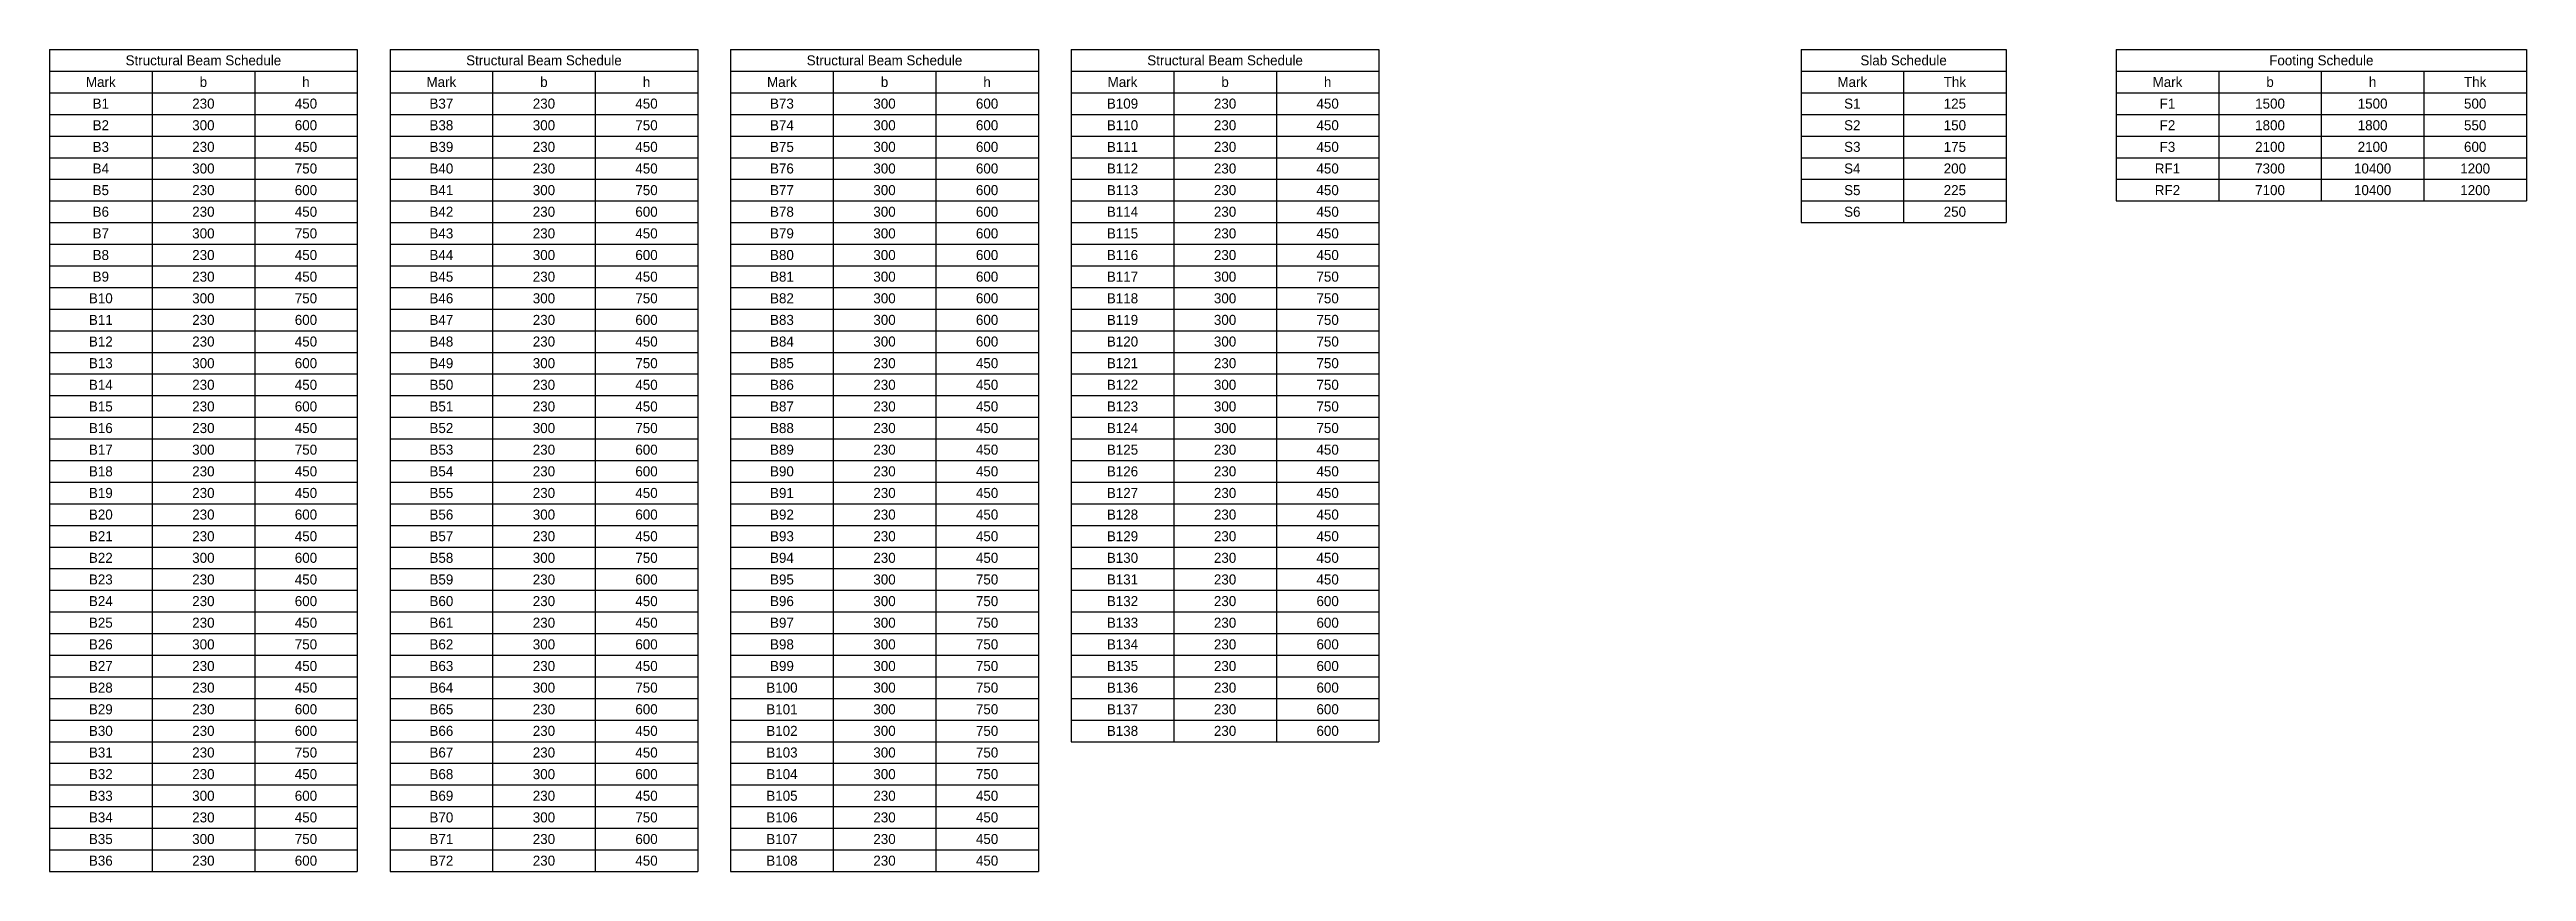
# Model space of a CAD drawing. Header units: millimetres. Extents: x -71346 to 347304, y -10119 to 33865.
# Drawn here: x 285483 to 347304, y 4680 to 25200 of the extents above; entities that cross this region are included whole.
import ezdxf
from ezdxf.enums import TextEntityAlignment as Align

# ---------------------------------------------------------------- set-up
doc = ezdxf.new("R2010")
doc.units = ezdxf.units.MM
doc.header["$LTSCALE"] = 40
doc.layers.add('A-CUTOUT-THIN', color=151, linetype='Continuous')
doc.layers.add('G-ANNO-SCHD', color=231, linetype='Continuous')

msp = doc.modelspace()

# ---------------------------------------------------------------- texts
at = {"layer": 'G-ANNO-SCHD'}
for s, p in [('Structural Beam Schedule', (289323, 24930)), ('Structural Beam Schedule', (297823, 24930)), ('Structural Beam Schedule', (306323, 24930)), ('Structural Beam Schedule', (314823, 24930)), ('Slab Schedule', (331758, 24930)), ('Footing Schedule', (342184, 24930)), ('Mark', (286763, 24390)), ('b', (289323, 24390)), ('h', (291883, 24390)), ('Mark', (295263, 24390)), ('b', (297823, 24390)), ('h', (300383, 24390)), ('Mark', (303763, 24390)), ('b', (306323, 24390)), ('h', (308883, 24390)), ('Mark', (312263, 24390)), ('b', (314823, 24390)), ('h', (317383, 24390)), ('Mark', (330478, 24390)), ('Thk', (333038, 24390)), ('Mark', (338344, 24390)), ('b', (340904, 24390)), ('h', (343464, 24390)), ('Thk', (346024, 24390)), ('B1', (286763, 23850)), ('230', (289323, 23850)), ('450', (291883, 23850)), ('B37', (295263, 23850)), ('230', (297823, 23850)), ('450', (300383, 23850)), ('B73', (303763, 23850)), ('300', (306323, 23850)), ('600', (308883, 23850)), ('B109', (312263, 23850)), ('230', (314823, 23850)), ('450', (317383, 23850)), ('S1', (330478, 23850)), ('125', (333038, 23850)), ('F1', (338344, 23850)), ('1500', (340904, 23850)), ('1500', (343464, 23850)), ('500', (346024, 23850)), ('B2', (286763, 23310)), ('B3', (286763, 22770)), ('300', (289323, 23310)), ('230', (289323, 22770)), ('450', (291883, 22770)), ('600', (291883, 23310)), ('B38', (295263, 23310)), ('B39', (295263, 22770)), ('300', (297823, 23310)), ('230', (297823, 22770)), ('450', (300383, 22770)), ('750', (300383, 23310)), ('B74', (303763, 23310)), ('B75', (303763, 22770)), ('300', (306323, 23310)), ('300', (306323, 22770)), ('600', (308883, 23310)), ('600', (308883, 22770)), ('B110', (312263, 23310)), ('B111', (312263, 22770)), ('230', (314823, 23310)), ('230', (314823, 22770)), ('450', (317383, 23310)), ('450', (317383, 22770)), ('S2', (330478, 23310)), ('S3', (330478, 22770)), ('150', (333038, 23310)), ('175', (333038, 22770)), ('F2', (338344, 23310)), ('F3', (338344, 22770)), ('2100', (340904, 22770)), ('1800', (340904, 23310)), ('2100', (343464, 22770)), ('1800', (343464, 23310)), ('550', (346024, 23310)), ('600', (346024, 22770)), ('B4', (286763, 22230)), ('300', (289323, 22230)), ('750', (291883, 22230)), ('B40', (295263, 22230)), ('230', (297823, 22230)), ('450', (300383, 22230)), ('B76', (303763, 22230)), ('300', (306323, 22230)), ('600', (308883, 22230)), ('B112', (312263, 22230)), ('230', (314823, 22230)), ('450', (317383, 22230)), ('S4', (330478, 22230)), ('200', (333038, 22230)), ('RF1', (338344, 22230)), ('7300', (340904, 22230)), ('10400', (343464, 22230)), ('1200', (346024, 22230)), ('B5', (286763, 21690)), ('230', (289323, 21690)), ('600', (291883, 21690)), ('B41', (295263, 21690)), ('300', (297823, 21690)), ('750', (300383, 21690)), ('B77', (303763, 21690)), ('300', (306323, 21690)), ('600', (308883, 21690)), ('B113', (312263, 21690)), ('230', (314823, 21690)), ('450', (317383, 21690)), ('S5', (330478, 21690)), ('225', (333038, 21690)), ('RF2', (338344, 21690)), ('7100', (340904, 21690)), ('10400', (343464, 21690)), ('1200', (346024, 21690)), ('B6', (286763, 21150)), ('230', (289323, 21150)), ('450', (291883, 21150)), ('B42', (295263, 21150)), ('230', (297823, 21150)), ('600', (300383, 21150)), ('B78', (303763, 21150)), ('300', (306323, 21150)), ('600', (308883, 21150)), ('B114', (312263, 21150)), ('230', (314823, 21150)), ('450', (317383, 21150)), ('S6', (330478, 21150)), ('250', (333038, 21150)), ('B7', (286763, 20610)), ('300', (289323, 20610)), ('750', (291883, 20610)), ('B43', (295263, 20610)), ('230', (297823, 20610)), ('450', (300383, 20610)), ('B79', (303763, 20610)), ('300', (306323, 20610)), ('600', (308883, 20610)), ('B115', (312263, 20610)), ('230', (314823, 20610)), ('450', (317383, 20610)), ('B8', (286763, 20070)), ('230', (289323, 20070)), ('450', (291883, 20070)), ('B44', (295263, 20070)), ('300', (297823, 20070)), ('600', (300383, 20070)), ('B80', (303763, 20070)), ('300', (306323, 20070)), ('600', (308883, 20070)), ('B116', (312263, 20070)), ('230', (314823, 20070)), ('450', (317383, 20070)), ('B9', (286763, 19530)), ('230', (289323, 19530)), ('450', (291883, 19530)), ('B45', (295263, 19530)), ('230', (297823, 19530)), ('450', (300383, 19530)), ('B81', (303763, 19530)), ('300', (306323, 19530)), ('600', (308883, 19530)), ('B117', (312263, 19530)), ('300', (314823, 19530)), ('750', (317383, 19530)), ('B10', (286763, 18990)), ('B11', (286763, 18450)), ('300', (289323, 18990)), ('230', (289323, 18450)), ('750', (291883, 18990)), ('600', (291883, 18450)), ('B46', (295263, 18990)), ('B47', (295263, 18450)), ('300', (297823, 18990)), ('230', (297823, 18450)), ('750', (300383, 18990)), ('600', (300383, 18450)), ('B82', (303763, 18990)), ('B83', (303763, 18450)), ('300', (306323, 18990)), ('300', (306323, 18450)), ('600', (308883, 18990)), ('600', (308883, 18450)), ('B118', (312263, 18990)), ('B119', (312263, 18450)), ('300', (314823, 18990)), ('300', (314823, 18450)), ('750', (317383, 18990)), ('750', (317383, 18450)), ('B12', (286763, 17910)), ('230', (289323, 17910)), ('450', (291883, 17910)), ('B48', (295263, 17910)), ('230', (297823, 17910)), ('450', (300383, 17910)), ('B84', (303763, 17910)), ('300', (306323, 17910)), ('600', (308883, 17910)), ('B120', (312263, 17910)), ('300', (314823, 17910)), ('750', (317383, 17910)), ('B13', (286763, 17370)), ('300', (289323, 17370)), ('600', (291883, 17370)), ('B49', (295263, 17370)), ('300', (297823, 17370)), ('750', (300383, 17370)), ('B85', (303763, 17370)), ('230', (306323, 17370)), ('450', (308883, 17370)), ('B121', (312263, 17370)), ('230', (314823, 17370)), ('750', (317383, 17370)), ('B14', (286763, 16830)), ('230', (289323, 16830)), ('450', (291883, 16830)), ('B50', (295263, 16830)), ('230', (297823, 16830)), ('450', (300383, 16830)), ('B86', (303763, 16830)), ('230', (306323, 16830)), ('450', (308883, 16830)), ('B122', (312263, 16830)), ('300', (314823, 16830)), ('750', (317383, 16830)), ('B15', (286763, 16290)), ('230', (289323, 16290)), ('600', (291883, 16290)), ('B51', (295263, 16290)), ('230', (297823, 16290)), ('450', (300383, 16290)), ('B87', (303763, 16290)), ('230', (306323, 16290)), ('450', (308883, 16290)), ('B123', (312263, 16290)), ('300', (314823, 16290)), ('750', (317383, 16290)), ('B16', (286763, 15750)), ('230', (289323, 15750)), ('450', (291883, 15750)), ('B52', (295263, 15750)), ('300', (297823, 15750)), ('750', (300383, 15750)), ('B88', (303763, 15750)), ('230', (306323, 15750)), ('450', (308883, 15750)), ('B124', (312263, 15750)), ('300', (314823, 15750)), ('750', (317383, 15750)), ('B17', (286763, 15210)), ('300', (289323, 15210)), ('750', (291883, 15210)), ('B53', (295263, 15210)), ('230', (297823, 15210)), ('600', (300383, 15210)), ('B89', (303763, 15210)), ('230', (306323, 15210)), ('450', (308883, 15210)), ('B125', (312263, 15210)), ('230', (314823, 15210)), ('450', (317383, 15210)), ('B18', (286763, 14670)), ('B19', (286763, 14130)), ('230', (289323, 14670)), ('230', (289323, 14130)), ('450', (291883, 14670)), ('450', (291883, 14130)), ('B54', (295263, 14670)), ('B55', (295263, 14130)), ('230', (297823, 14670)), ('230', (297823, 14130)), ('450', (300383, 14130)), ('600', (300383, 14670)), ('B90', (303763, 14670)), ('B91', (303763, 14130)), ('230', (306323, 14670)), ('230', (306323, 14130)), ('450', (308883, 14670)), ('450', (308883, 14130)), ('B126', (312263, 14670)), ('B127', (312263, 14130)), ('230', (314823, 14670)), ('230', (314823, 14130)), ('450', (317383, 14670)), ('450', (317383, 14130)), ('B20', (286763, 13590)), ('230', (289323, 13590)), ('600', (291883, 13590)), ('B56', (295263, 13590)), ('300', (297823, 13590)), ('600', (300383, 13590)), ('B92', (303763, 13590)), ('230', (306323, 13590)), ('450', (308883, 13590)), ('B128', (312263, 13590)), ('230', (314823, 13590)), ('450', (317383, 13590)), ('B21', (286763, 13050)), ('230', (289323, 13050)), ('450', (291883, 13050)), ('B57', (295263, 13050)), ('230', (297823, 13050)), ('450', (300383, 13050)), ('B93', (303763, 13050)), ('230', (306323, 13050)), ('450', (308883, 13050)), ('B129', (312263, 13050)), ('230', (314823, 13050)), ('450', (317383, 13050)), ('B22', (286763, 12510)), ('300', (289323, 12510)), ('600', (291883, 12510)), ('B58', (295263, 12510)), ('300', (297823, 12510)), ('750', (300383, 12510)), ('B94', (303763, 12510)), ('230', (306323, 12510)), ('450', (308883, 12510)), ('B130', (312263, 12510)), ('230', (314823, 12510)), ('450', (317383, 12510)), ('B23', (286763, 11970)), ('230', (289323, 11970)), ('450', (291883, 11970)), ('B59', (295263, 11970)), ('230', (297823, 11970)), ('600', (300383, 11970)), ('B95', (303763, 11970)), ('300', (306323, 11970)), ('750', (308883, 11970)), ('B131', (312263, 11970)), ('230', (314823, 11970)), ('450', (317383, 11970)), ('B24', (286763, 11430)), ('230', (289323, 11430)), ('600', (291883, 11430)), ('B60', (295263, 11430)), ('230', (297823, 11430)), ('450', (300383, 11430)), ('B96', (303763, 11430)), ('300', (306323, 11430)), ('750', (308883, 11430)), ('B132', (312263, 11430)), ('230', (314823, 11430)), ('600', (317383, 11430)), ('B25', (286763, 10890)), ('230', (289323, 10890)), ('450', (291883, 10890)), ('B61', (295263, 10890)), ('230', (297823, 10890)), ('450', (300383, 10890)), ('B97', (303763, 10890)), ('300', (306323, 10890)), ('750', (308883, 10890)), ('B133', (312263, 10890)), ('230', (314823, 10890)), ('600', (317383, 10890)), ('B26', (286763, 10350)), ('B27', (286763, 9810)), ('300', (289323, 10350)), ('230', (289323, 9810)), ('450', (291883, 9810)), ('750', (291883, 10350)), ('B62', (295263, 10350)), ('B63', (295263, 9810)), ('300', (297823, 10350)), ('230', (297823, 9810)), ('450', (300383, 9810)), ('600', (300383, 10350)), ('B98', (303763, 10350)), ('B99', (303763, 9810)), ('300', (306323, 10350)), ('300', (306323, 9810)), ('750', (308883, 10350)), ('750', (308883, 9810)), ('B134', (312263, 10350)), ('B135', (312263, 9810)), ('230', (314823, 10350)), ('230', (314823, 9810)), ('600', (317383, 10350)), ('600', (317383, 9810)), ('B28', (286763, 9270)), ('230', (289323, 9270)), ('450', (291883, 9270)), ('B64', (295263, 9270)), ('300', (297823, 9270)), ('750', (300383, 9270)), ('B100', (303763, 9270)), ('300', (306323, 9270)), ('750', (308883, 9270)), ('B136', (312263, 9270)), ('230', (314823, 9270)), ('600', (317383, 9270)), ('B29', (286763, 8730)), ('230', (289323, 8730)), ('600', (291883, 8730)), ('B65', (295263, 8730)), ('230', (297823, 8730)), ('600', (300383, 8730)), ('B101', (303763, 8730)), ('300', (306323, 8730)), ('750', (308883, 8730)), ('B137', (312263, 8730)), ('230', (314823, 8730)), ('600', (317383, 8730)), ('B30', (286763, 8190)), ('230', (289323, 8190)), ('600', (291883, 8190)), ('B66', (295263, 8190)), ('230', (297823, 8190)), ('450', (300383, 8190)), ('B102', (303763, 8190)), ('300', (306323, 8190)), ('750', (308883, 8190)), ('B138', (312263, 8190)), ('230', (314823, 8190)), ('600', (317383, 8190)), ('B31', (286763, 7650)), ('230', (289323, 7650)), ('750', (291883, 7650)), ('B67', (295263, 7650)), ('230', (297823, 7650)), ('450', (300383, 7650)), ('B103', (303763, 7650)), ('300', (306323, 7650)), ('750', (308883, 7650)), ('B32', (286763, 7110)), ('230', (289323, 7110)), ('450', (291883, 7110)), ('B68', (295263, 7110)), ('300', (297823, 7110)), ('600', (300383, 7110)), ('B104', (303763, 7110)), ('300', (306323, 7110)), ('750', (308883, 7110)), ('B33', (286763, 6570)), ('300', (289323, 6570)), ('600', (291883, 6570)), ('B69', (295263, 6570)), ('230', (297823, 6570)), ('450', (300383, 6570)), ('B105', (303763, 6570)), ('230', (306323, 6570)), ('450', (308883, 6570)), ('B34', (286763, 6030)), ('B35', (286763, 5490)), ('300', (289323, 5490)), ('230', (289323, 6030)), ('450', (291883, 6030)), ('750', (291883, 5490)), ('B70', (295263, 6030)), ('B71', (295263, 5490)), ('300', (297823, 6030)), ('230', (297823, 5490)), ('750', (300383, 6030)), ('600', (300383, 5490)), ('B106', (303763, 6030)), ('B107', (303763, 5490)), ('230', (306323, 6030)), ('230', (306323, 5490)), ('450', (308883, 6030)), ('450', (308883, 5490)), ('B36', (286763, 4950)), ('230', (289323, 4950)), ('600', (291883, 4950)), ('B72', (295263, 4950)), ('230', (297823, 4950)), ('450', (300383, 4950)), ('B108', (303763, 4950)), ('230', (306323, 4950)), ('450', (308883, 4950))]:
    msp.add_text(s, height=250, dxfattribs=at).set_placement(p, align=Align.MIDDLE_CENTER)

# ---------------------------------------------------------------- linework, layer by layer
at = {"layer": 'A-CUTOUT-THIN'}
for p, q in [((285483, 25200), (293163, 25200)), ((285483, 25200), (285483, 4680)), ((293163, 25200), (293163, 4680)), ((293983, 25200), (301663, 25200)), ((293983, 25200), (293983, 4680)), ((301663, 25200), (301663, 4680)), ((302483, 25200), (310163, 25200)), ((302483, 25200), (302483, 4680)), ((310163, 25200), (310163, 4680)), ((310983, 25200), (318663, 25200)), ((310983, 25200), (310983, 7920)), ((318663, 25200), (318663, 7920)), ((329198, 25200), (334318, 25200)), ((329198, 25200), (329198, 20880)), ((334318, 25200), (334318, 20880)), ((337064, 25200), (347304, 25200)), ((337064, 25200), (337064, 21420)), ((347304, 25200), (347304, 21420)), ((285483, 24660), (293163, 24660)), ((285483, 24120), (293163, 24120)), ((288043, 24660), (288043, 4680)), ((290603, 24660), (290603, 4680)), ((293983, 24660), (301663, 24660)), ((293983, 24120), (301663, 24120)), ((296543, 24660), (296543, 4680)), ((299103, 24660), (299103, 4680)), ((302483, 24660), (310163, 24660)), ((302483, 24120), (310163, 24120)), ((305043, 24660), (305043, 4680)), ((307603, 24660), (307603, 4680)), ((310983, 24660), (318663, 24660)), ((310983, 24120), (318663, 24120)), ((313543, 24660), (313543, 7920)), ((316103, 24660), (316103, 7920)), ((329198, 24660), (334318, 24660)), ((329198, 24120), (334318, 24120)), ((331758, 24660), (331758, 20880)), ((337064, 24660), (347304, 24660)), ((337064, 24120), (347304, 24120)), ((339624, 24660), (339624, 21420)), ((342184, 24660), (342184, 21420)), ((344744, 24660), (344744, 21420)), ((285483, 23580), (293163, 23580)), ((293983, 23580), (301663, 23580)), ((302483, 23580), (310163, 23580)), ((310983, 23580), (318663, 23580)), ((329198, 23580), (334318, 23580)), ((337064, 23580), (347304, 23580)), ((285483, 23040), (293163, 23040)), ((293983, 23040), (301663, 23040)), ((302483, 23040), (310163, 23040)), ((310983, 23040), (318663, 23040)), ((329198, 23040), (334318, 23040)), ((337064, 23040), (347304, 23040)), ((285483, 22500), (293163, 22500)), ((293983, 22500), (301663, 22500)), ((302483, 22500), (310163, 22500)), ((310983, 22500), (318663, 22500)), ((329198, 22500), (334318, 22500)), ((337064, 22500), (347304, 22500)), ((285483, 21960), (293163, 21960)), ((293983, 21960), (301663, 21960)), ((302483, 21960), (310163, 21960)), ((310983, 21960), (318663, 21960)), ((329198, 21960), (334318, 21960)), ((337064, 21960), (347304, 21960)), ((285483, 21420), (293163, 21420)), ((293983, 21420), (301663, 21420)), ((302483, 21420), (310163, 21420)), ((310983, 21420), (318663, 21420)), ((329198, 21420), (334318, 21420)), ((337064, 21420), (347304, 21420)), ((285483, 20880), (293163, 20880)), ((293983, 20880), (301663, 20880)), ((302483, 20880), (310163, 20880)), ((310983, 20880), (318663, 20880)), ((329198, 20880), (334318, 20880)), ((285483, 20340), (293163, 20340)), ((285483, 19800), (293163, 19800)), ((293983, 20340), (301663, 20340)), ((293983, 19800), (301663, 19800)), ((302483, 20340), (310163, 20340)), ((302483, 19800), (310163, 19800)), ((310983, 20340), (318663, 20340)), ((310983, 19800), (318663, 19800)), ((285483, 19260), (293163, 19260)), ((293983, 19260), (301663, 19260)), ((302483, 19260), (310163, 19260)), ((310983, 19260), (318663, 19260)), ((285483, 18720), (293163, 18720)), ((293983, 18720), (301663, 18720)), ((302483, 18720), (310163, 18720)), ((310983, 18720), (318663, 18720)), ((285483, 18180), (293163, 18180)), ((293983, 18180), (301663, 18180)), ((302483, 18180), (310163, 18180)), ((310983, 18180), (318663, 18180)), ((285483, 17640), (293163, 17640)), ((293983, 17640), (301663, 17640)), ((302483, 17640), (310163, 17640)), ((310983, 17640), (318663, 17640)), ((285483, 17100), (293163, 17100)), ((293983, 17100), (301663, 17100)), ((302483, 17100), (310163, 17100)), ((310983, 17100), (318663, 17100)), ((285483, 16560), (293163, 16560)), ((293983, 16560), (301663, 16560)), ((302483, 16560), (310163, 16560)), ((310983, 16560), (318663, 16560)), ((285483, 16020), (293163, 16020)), ((285483, 15480), (293163, 15480)), ((293983, 16020), (301663, 16020)), ((293983, 15480), (301663, 15480)), ((302483, 16020), (310163, 16020)), ((302483, 15480), (310163, 15480)), ((310983, 16020), (318663, 16020)), ((310983, 15480), (318663, 15480)), ((285483, 14940), (293163, 14940)), ((293983, 14940), (301663, 14940)), ((302483, 14940), (310163, 14940)), ((310983, 14940), (318663, 14940)), ((285483, 14400), (293163, 14400)), ((293983, 14400), (301663, 14400)), ((302483, 14400), (310163, 14400)), ((310983, 14400), (318663, 14400)), ((285483, 13860), (293163, 13860)), ((293983, 13860), (301663, 13860)), ((302483, 13860), (310163, 13860)), ((310983, 13860), (318663, 13860)), ((285483, 13320), (293163, 13320)), ((293983, 13320), (301663, 13320)), ((302483, 13320), (310163, 13320)), ((310983, 13320), (318663, 13320)), ((285483, 12780), (293163, 12780)), ((293983, 12780), (301663, 12780)), ((302483, 12780), (310163, 12780)), ((310983, 12780), (318663, 12780)), ((285483, 12240), (293163, 12240)), ((293983, 12240), (301663, 12240)), ((302483, 12240), (310163, 12240)), ((310983, 12240), (318663, 12240)), ((285483, 11700), (293163, 11700)), ((285483, 11160), (293163, 11160)), ((293983, 11700), (301663, 11700)), ((293983, 11160), (301663, 11160)), ((302483, 11700), (310163, 11700)), ((302483, 11160), (310163, 11160)), ((310983, 11700), (318663, 11700)), ((310983, 11160), (318663, 11160)), ((285483, 10620), (293163, 10620)), ((293983, 10620), (301663, 10620)), ((302483, 10620), (310163, 10620)), ((310983, 10620), (318663, 10620)), ((285483, 10080), (293163, 10080)), ((293983, 10080), (301663, 10080)), ((302483, 10080), (310163, 10080)), ((310983, 10080), (318663, 10080)), ((285483, 9540), (293163, 9540)), ((293983, 9540), (301663, 9540)), ((302483, 9540), (310163, 9540)), ((310983, 9540), (318663, 9540)), ((285483, 9000), (293163, 9000)), ((293983, 9000), (301663, 9000)), ((302483, 9000), (310163, 9000)), ((310983, 9000), (318663, 9000)), ((285483, 8460), (293163, 8460)), ((293983, 8460), (301663, 8460)), ((302483, 8460), (310163, 8460)), ((310983, 8460), (318663, 8460)), ((285483, 7920), (293163, 7920)), ((293983, 7920), (301663, 7920)), ((302483, 7920), (310163, 7920)), ((310983, 7920), (318663, 7920)), ((285483, 7380), (293163, 7380)), ((285483, 6840), (293163, 6840)), ((293983, 7380), (301663, 7380)), ((293983, 6840), (301663, 6840)), ((302483, 7380), (310163, 7380)), ((302483, 6840), (310163, 6840)), ((285483, 6300), (293163, 6300)), ((293983, 6300), (301663, 6300)), ((302483, 6300), (310163, 6300)), ((285483, 5760), (293163, 5760)), ((293983, 5760), (301663, 5760)), ((302483, 5760), (310163, 5760)), ((285483, 5220), (293163, 5220)), ((293983, 5220), (301663, 5220)), ((302483, 5220), (310163, 5220)), ((285483, 4680), (293163, 4680)), ((293983, 4680), (301663, 4680)), ((302483, 4680), (310163, 4680))]:
    msp.add_line(p, q, dxfattribs=at)

msp.set_redraw_order([(e.dxf.handle, doc.entitydb.next_handle()) for e in msp.query("TEXT MTEXT ATTDEF DIMENSION ARC_DIMENSION")])  # texts and dimensions are drawn at this point

doc.saveas('drawing.dxf')
